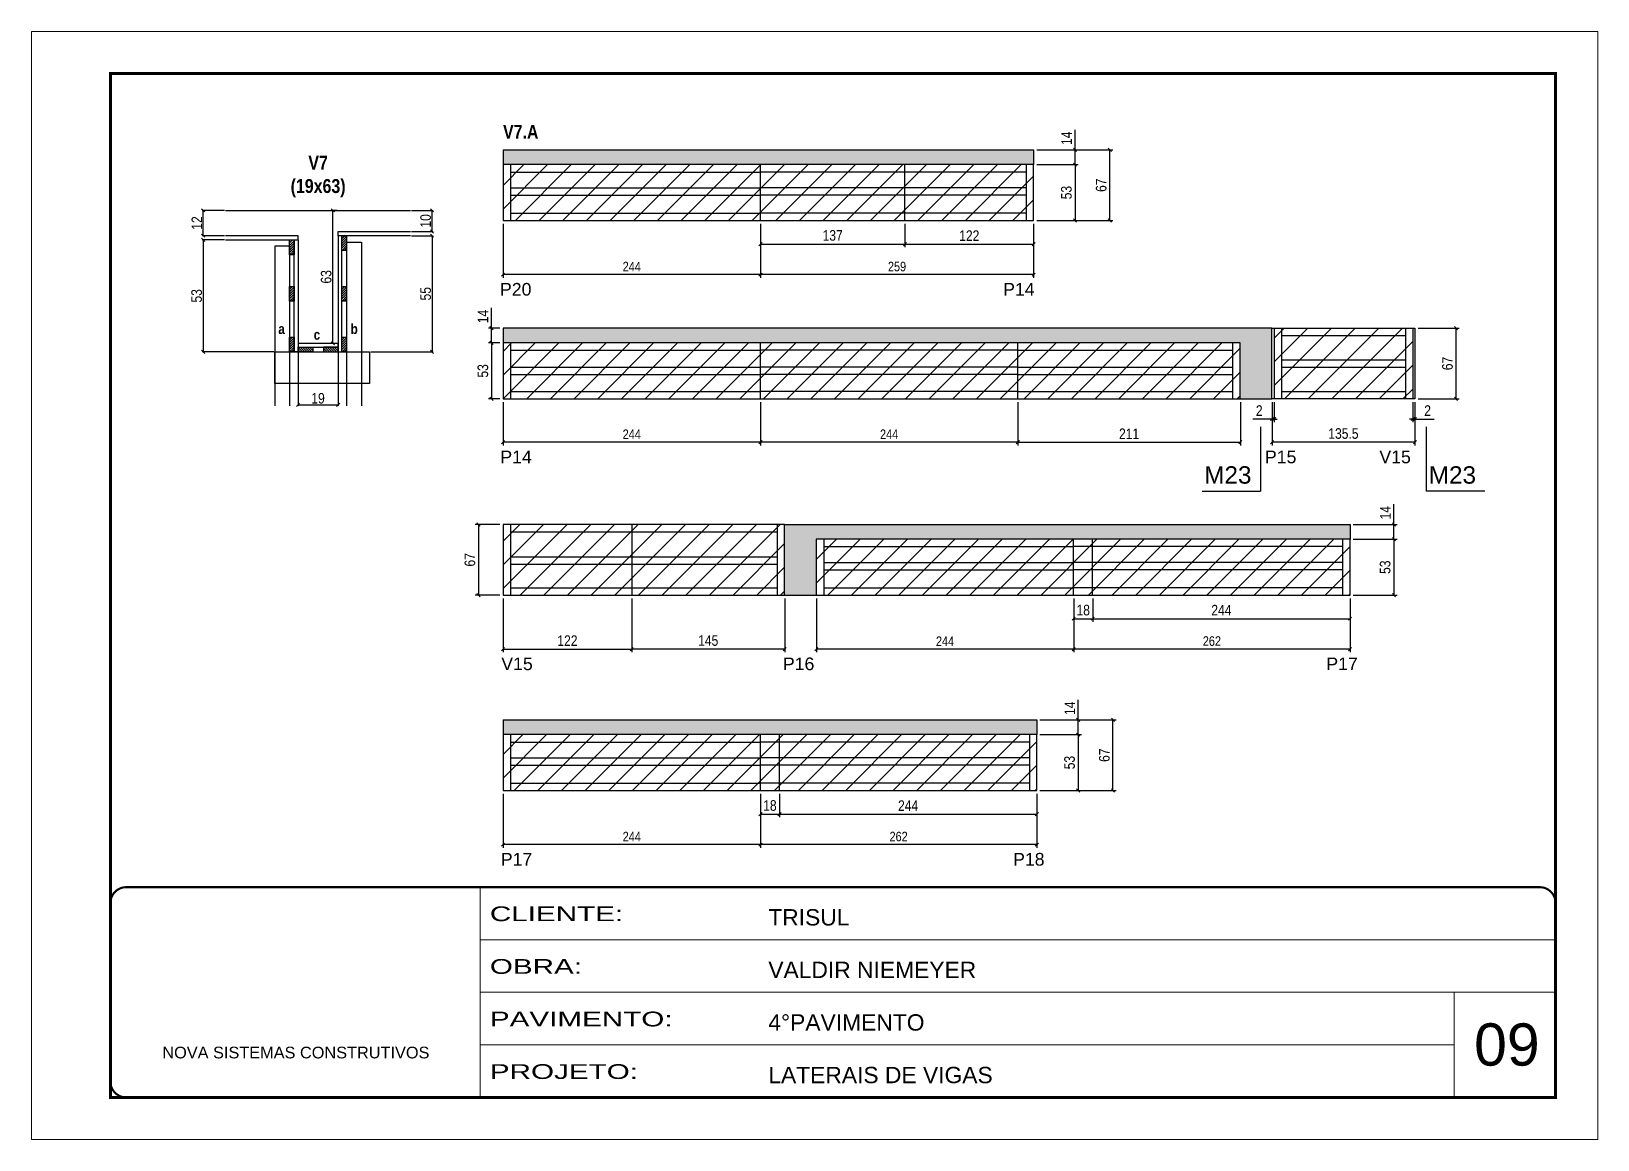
# Model space of a CAD drawing. Extents: x 3330 to 22105, y 1197 to 30204.
# Drawn here: x 12846 to 14331, y 26466 to 27516 of the extents above; entities that cross this region are included whole.
import ezdxf

# ---------------------------------------------------------------- set-up
doc = ezdxf.new("R2010")
doc.units = 0
doc.linetypes.add('CONTINUO', pattern=[0])
doc.linetypes.add('DASHED', pattern=[0.75, 0.5, -0.25])
for name, color, linetype in [('5', 5, 'Continuous'), ('COTA', 241, 'Continuous'), ('detalhes', 4, 'Continuous'), ('NOMENCLATURA', 7, 'Continuous'), ('Painéis', 200, 'Continuous'), ('SARR_2.2x7', 40, 'Continuous')]:
    doc.layers.add(name, color=color, linetype=linetype)
for name, color, linetype, lineweight in [('CARIMBO', 255, 'Continuous', 9), ('CONCRETO', 251, 'Continuous', 25), ('Folhas', 255, 'Continuous', 9), ('Hachura', 251, 'Continuous', 9), ('SARRAFO DE PRESSAO', 251, 'DASHED', 9)]:
    doc.layers.add(name, color=color, linetype=linetype, lineweight=lineweight)
doc.styles.add('ARIAL', font='arial.ttf')
doc.styles.add('COTA TECNICA', font='techl___.ttf', dxfattribs={"height": 10})
doc.styles.add('COTA TECNICA 2X', font='techl___.ttf', dxfattribs={"height": 10})
doc.styles.add('COTA TECNICA-50', font='techl___.ttf', dxfattribs={"height": 9})
doc.styles.get("Standard").update_dxf_attribs({"font": 'arial.ttf'})
doc.styles.add('TECNICA', font='techb___.ttf', dxfattribs={"height": 10})
doc.styles.add('Tecnologia', font='')
doc.styles.get('Tecnologia').set_extended_font_data('Forgotten Futurist')
doc.dimstyles.new('COTA PAINEL-50', dxfattribs={"dimtxt": 9, "dimasz": 3, "dimexe": 3, "dimexo": 3, "dimgap": 3, "dimtad": 1, "dimdec": 1, "dimzin": 12, "dimdsep": 46, "dimtxsty": 'COTA TECNICA-50', "dimblk1": 'OBLIQUE', "dimblk2": 'OBLIQUE', "dimsah": 1, "dimcen": 0.9, "dimclrd": 4, "dimclre": 4, "dimclrt": 240, "dimadec": 1, "dimazin": 3, "dimtfac": 1, "dimtdec": 1, "dimtmove": 0, "dimatfit": 3, "dimfxl": 1, "dimtolj": 1, "dimtzin": 12, "dimarcsym": 0})
doc.dimstyles.new('PAINEL', dxfattribs={"dimtxt": 10, "dimasz": 3, "dimexe": 3, "dimexo": 3, "dimgap": 3, "dimtad": 1, "dimdec": 1, "dimzin": 12, "dimdsep": 46, "dimtxsty": 'COTA TECNICA', "dimblk1": 'OBLIQUE', "dimblk2": 'OBLIQUE', "dimsah": 1, "dimcen": 0.9, "dimclrd": 4, "dimclre": 4, "dimclrt": 240, "dimadec": 1, "dimazin": 3, "dimtfac": 1, "dimtdec": 1, "dimtmove": 0, "dimatfit": 3, "dimfxl": 1, "dimtolj": 1, "dimtzin": 12, "dimarcsym": 0})
doc.dimstyles.new('SECAO', dxfattribs={"dimscale": 0.333333, "dimtxt": 5, "dimasz": 9, "dimexe": 3, "dimexo": 3, "dimgap": 3, "dimtad": 1, "dimdec": 1, "dimlfac": 0.5, "dimzin": 12, "dimdsep": 46, "dimtxsty": 'COTA TECNICA 2X', "dimblk1": 'OBLIQUE', "dimblk2": 'OBLIQUE', "dimsah": 1, "dimcen": 0.9, "dimclrd": 4, "dimclre": 4, "dimclrt": 240, "dimadec": 1, "dimazin": 3, "dimtfac": 1, "dimtdec": 1, "dimtmove": 0, "dimatfit": 3, "dimfxl": 1, "dimtolj": 1, "dimtzin": 12, "dimarcsym": 0})

msp = doc.modelspace()

# ---------------------------------------------------------------- texts
at = {"layer": '5', "linetype": 'Continuous'}
for s, rotation, p in [('P20', 359.99996, (13290.38, 27265.6)), ('P14', 359.99996, (13767.39, 27265.6)), ('P14', 359.99996, (13290.72, 27106.79)), ('P15', 359.99996, (14015.61, 27106.79)), ('V15', 359.99996, (14124.11, 27106.79)), ('V15', 0.00004, (13291.63, 26910.76)), ('P16', 0.00004, (13558.6, 26910.76)), ('P17', 0.00004, (14073.83, 26910.76)), ('P17', 0.00004, (13291.13, 26725.6)), ('P18', 0.00004, (13776.83, 26725.6))]:
    msp.add_text(s, height=12, rotation=rotation, dxfattribs=at).set_placement(p)
at = {"layer": 'CARIMBO', "style": 'ARIAL'}
msp.add_text('09', height=40, dxfattribs=at).set_placement((14213.92, 26536.12))
at = {"layer": 'detalhes', "style": 'TECNICA'}
for s, p in [('a', (13080.22, 27229.25)), ('b', (13148.83, 27229.24)), ('c', (13113.76, 27223.82))]:
    msp.add_text(s, height=9.6, dxfattribs=at).set_placement(p)
at = {"layer": 'NOMENCLATURA', "style": 'TECNICA'}
msp.add_text('V7.A', height=13.2, dxfattribs=at).set_placement((13293.26, 27414.19))
at = {"layer": 'NOMENCLATURA', "linetype": 'Continuous'}
for p in [(13958.02, 27087.47), (14170.92, 27087.47)]:
    msp.add_text('M23', height=16.5, dxfattribs=at).set_placement(p)
at = {"layer": 'NOMENCLATURA', "insert": (13117.94, 27398.05), "char_height": 13.2, "attachment_point": 2, "style": 'TECNICA'}
msp.add_mtext_dynamic_manual_height_columns('V7\\P(19x63)', width=300.2766, gutter_width=1, heights=[0], dxfattribs=at)

# ---------------------------------------------------------------- blocks, each defined once
blk = doc.blocks.new('9999999999')
at = {"color": 30, "linetype": 'CONTINUO'}
for p, q in [((98564.6, 34230.2), (98564.6, 34429.4)), ((98564.6, 34379.6), (99584, 34379.6)), ((98564.6, 34329.8), (99488, 34329.8)), ((99584, 34329.8), (99488, 34329.8)), ((99488, 34329.8), (99488, 34230.2)), ((98564.6, 34280), (99488, 34280))]:
    blk.add_line(p, q, dxfattribs=at)
at = {"color": 30, "linetype": 'CONTINUO', "const_width": 2}
blk.add_lwpolyline([(99584, 34230.2), (99584, 34414.4, 0.414214), (99569, 34429.4), (98229, 34429.4, 0.414214), (98214, 34414.4), (98214, 34245.2, 0.414214), (98229, 34230.2), (99584, 34230.2)], format="xyb", dxfattribs=at)
at = {"layer": 'Folhas'}
blk.add_lwpolyline([(98139, 34190.2), (99624, 34190.2), (99624, 35240.2), (98139, 35240.2)], close=True, dxfattribs=at)
at = {"layer": 'Folhas', "color": 30, "const_width": 3}
blk.add_lwpolyline([(98214, 34230.2), (99584, 34230.2), (99584, 35200.2), (98214, 35200.2)], close=True, dxfattribs=at)
at = {"color": 7, "linetype": 'Continuous', "ltscale": 5, "style": 'ARIAL'}
for s, height, p in [('TRISUL', 15.48, (98837.7, 34393.1)), ('VALDIR NIEMEYER', 15.483, (98837.7, 34343.3)), ('4°PAVIMENTO', 15.483, (98837.7, 34293.5)), ('NOVA SISTEMAS CONSTRUTIVOS', 11.059, (98263.2, 34267.2)), ('LATERAIS DE VIGAS', 15.483, (98837.7, 34243.7))]:
    blk.add_text(s, height=height, dxfattribs=at).set_placement(p)
at = {"layer": 'Folhas', "color": 7, "style": 'Tecnologia', "width": 1.5}
for s, p in [('CLIENTE:', (98573.7, 34397.2)), ('OBRA:', (98573.7, 34347.3)), ('PAVIMENTO:', (98573.7, 34297.5)), ('PROJETO:', (98573.7, 34247.7))]:
    blk.add_text(s, height=14, dxfattribs=at).set_placement(p)
blk = doc.blocks.new('_Oblique')
at = {"color": 0, "linetype": 'ByBlock', "lineweight": -2}
blk.add_line((-0.5, -0.5), (0.5, 0.5), dxfattribs=at)
blk = doc.blocks.new('*D1202')
at = {"layer": 'COTA', "color": 4, "lineweight": -2, "transparency": 16777216}
for p, q in [((13206.6, 27322.4), (13227, 27322.4)), ((13226, 27322.4), (13226, 27212.4)), ((13167.8, 27212.4), (13227, 27212.4))]:
    blk.add_line(p, q, dxfattribs=at)
at = {"layer": 'Defpoints', "color": 0, "transparency": 16777216}
for p in [(13205.6, 27322.4), (13166.8, 27212.4, 0), (13226, 27212.4)]:
    blk.add_point(p, dxfattribs=at)
at = {"layer": 'COTA', "color": 4, "lineweight": -2, "transparency": 16777216, "xscale": 3, "yscale": 3, "zscale": 3}
for p, rotation in [((13226, 27322.4), 90), ((13226, 27212.4), 270)]:
    blk.add_blockref('_Oblique', p, dxfattribs=dict(at, rotation=rotation))
at = {"layer": 'COTA', "color": 240, "transparency": 16777216, "insert": (13219.9, 27267.4), "char_height": 10, "attachment_point": 5, "rotation": 90, "style": 'COTA TECNICA 2X'}
blk.add_mtext('\\A1;55', dxfattribs=at)
blk = doc.blocks.new('*D1203')
at = {"layer": 'COTA', "color": 4, "lineweight": -2, "transparency": 16777216}
for p, q in [((13206.6, 27346.4), (13227, 27346.4)), ((13226, 27326.4), (13226, 27346.4)), ((13206.6, 27326.4), (13227, 27326.4))]:
    blk.add_line(p, q, dxfattribs=at)
at = {"layer": 'Defpoints', "color": 0, "transparency": 16777216}
for p in [(13205.6, 27346.4), (13226, 27346.4), (13205.6, 27326.4)]:
    blk.add_point(p, dxfattribs=at)
at = {"layer": 'COTA', "color": 4, "lineweight": -2, "transparency": 16777216, "xscale": 3, "yscale": 3, "zscale": 3}
for p, rotation in [((13226, 27346.4), 90), ((13226, 27326.4), 270)]:
    blk.add_blockref('_Oblique', p, dxfattribs=dict(at, rotation=rotation))
at = {"layer": 'COTA', "color": 240, "transparency": 16777216, "insert": (13219.9, 27336.4), "char_height": 10, "attachment_point": 5, "rotation": 90, "style": 'COTA TECNICA 2X'}
blk.add_mtext('\\A1;10', dxfattribs=at)
blk = doc.blocks.new('*D1204')
at = {"layer": 'COTA', "color": 4, "lineweight": -2, "transparency": 16777216}
for p, q in [((13029.2, 27318.4), (13008, 27318.4)), ((13009, 27318.4), (13009, 27212.4)), ((13075.9, 27212.4), (13008, 27212.4))]:
    blk.add_line(p, q, dxfattribs=at)
at = {"layer": 'Defpoints', "color": 0, "transparency": 16777216}
for p in [(13030.2, 27318.4), (13009, 27212.4), (13076.9, 27212.4, 0)]:
    blk.add_point(p, dxfattribs=at)
at = {"layer": 'COTA', "color": 4, "lineweight": -2, "transparency": 16777216, "xscale": 3, "yscale": 3, "zscale": 3}
for p, rotation in [((13009, 27318.4), 90), ((13009, 27212.4), 270)]:
    blk.add_blockref('_Oblique', p, dxfattribs=dict(at, rotation=rotation))
at = {"layer": 'COTA', "color": 240, "transparency": 16777216, "insert": (13002.8, 27265.4), "char_height": 10, "attachment_point": 5, "rotation": 90, "style": 'COTA TECNICA 2X'}
blk.add_mtext('\\A1;53', dxfattribs=at)
blk = doc.blocks.new('*D1205')
at = {"layer": 'COTA', "color": 4, "lineweight": -2, "transparency": 16777216}
for p, q in [((13135.9, 27346.4), (13130.9, 27346.4)), ((13131.9, 27220.4), (13131.9, 27346.4)), ((13135.9, 27220.4), (13130.9, 27220.4))]:
    blk.add_line(p, q, dxfattribs=at)
at = {"layer": 'Defpoints', "color": 0, "transparency": 16777216}
for p in [(13131.9, 27346.4), (13136.9, 27346.4), (13136.9, 27220.4)]:
    blk.add_point(p, dxfattribs=at)
at = {"layer": 'COTA', "color": 4, "lineweight": -2, "transparency": 16777216, "xscale": 3, "yscale": 3, "zscale": 3}
for p, rotation in [((13131.9, 27346.4), 90), ((13131.9, 27220.4), 270)]:
    blk.add_blockref('_Oblique', p, dxfattribs=dict(at, rotation=rotation))
at = {"layer": 'COTA', "color": 240, "transparency": 16777216, "insert": (13125.6, 27283.4), "char_height": 10, "attachment_point": 5, "rotation": 90, "style": 'COTA TECNICA 2X'}
blk.add_mtext('\\A1;63', dxfattribs=at)
blk = doc.blocks.new('*D1206')
at = {"layer": 'COTA', "color": 4, "lineweight": -2, "transparency": 16777216}
for p, q in [((13029.2, 27346.4), (13008, 27346.4)), ((13009, 27322.4), (13009, 27346.4)), ((13029.2, 27322.4), (13008, 27322.4))]:
    blk.add_line(p, q, dxfattribs=at)
at = {"layer": 'Defpoints', "color": 0, "transparency": 16777216}
for p in [(13009, 27346.4), (13030.2, 27346.4), (13030.2, 27322.4)]:
    blk.add_point(p, dxfattribs=at)
at = {"layer": 'COTA', "color": 4, "lineweight": -2, "transparency": 16777216, "xscale": 3, "yscale": 3, "zscale": 3}
for p, rotation in [((13009, 27346.4), 90), ((13009, 27322.4), 270)]:
    blk.add_blockref('_Oblique', p, dxfattribs=dict(at, rotation=rotation))
at = {"layer": 'COTA', "color": 240, "transparency": 16777216, "insert": (13003, 27334.4), "char_height": 10, "attachment_point": 5, "rotation": 90, "style": 'COTA TECNICA 2X'}
blk.add_mtext('\\A1;12', dxfattribs=at)
blk = doc.blocks.new('*D1207')
at = {"layer": 'COTA', "color": 4, "lineweight": -2, "transparency": 16777216}
for p, q in [((13098.9, 27211.4), (13098.9, 27161.2)), ((13136.9, 27211.4), (13136.9, 27161.2)), ((13098.9, 27162.2), (13136.9, 27162.2))]:
    blk.add_line(p, q, dxfattribs=at)
at = {"layer": 'Defpoints', "color": 0, "transparency": 16777216}
for p in [(13098.9, 27212.4), (13136.9, 27212.4), (13136.9, 27162.2)]:
    blk.add_point(p, dxfattribs=at)
at = {"layer": 'COTA', "color": 4, "lineweight": -2, "transparency": 16777216, "xscale": 3, "yscale": 3, "zscale": 3, "rotation": 180}
blk.add_blockref('_Oblique', (13098.9, 27162.2), dxfattribs=at)
at = {"layer": 'COTA', "color": 4, "lineweight": -2, "transparency": 16777216, "xscale": 3, "yscale": 3, "zscale": 3}
blk.add_blockref('_Oblique', (13136.9, 27162.2), dxfattribs=at)
at = {"layer": 'COTA', "color": 240, "transparency": 16777216, "insert": (13117.9, 27168.3), "char_height": 10, "attachment_point": 5, "style": 'COTA TECNICA 2X'}
blk.add_mtext('\\A1;19', dxfattribs=at)
blk = doc.blocks.new('*D1208')
at = {"layer": 'COTA', "color": 4, "linetype": 'ByBlock', "lineweight": -2, "transparency": 16777216}
for p, q in [((13537.3, 27333.7), (13537.3, 27282.5)), ((13796.3, 27333.7), (13796.3, 27282.5)), ((13796.3, 27285.5), (13537.3, 27285.5))]:
    blk.add_line(p, q, dxfattribs=at)
at = {"layer": 'Defpoints', "color": 0, "linetype": 'ByBlock', "transparency": 16777216}
for p in [(13537.3, 27336.7), (13796.3, 27336.7), (13537.3, 27285.5)]:
    blk.add_point(p, dxfattribs=at)
at = {"layer": 'COTA', "color": 4, "linetype": 'ByBlock', "lineweight": -2, "transparency": 16777216, "xscale": 3, "yscale": 3, "zscale": 3, "rotation": 180}
blk.add_blockref('_Oblique', (13537.3, 27285.5), dxfattribs=at)
at = {"layer": 'COTA', "color": 4, "linetype": 'ByBlock', "lineweight": -2, "transparency": 16777216, "xscale": 3, "yscale": 3, "zscale": 3}
blk.add_blockref('_Oblique', (13796.3, 27285.5), dxfattribs=at)
at = {"layer": 'COTA', "color": 240, "linetype": 'ByBlock', "transparency": 16777216, "insert": (13666.8, 27293.1), "char_height": 9, "attachment_point": 5, "style": 'COTA TECNICA-50'}
blk.add_mtext('\\A1;259', dxfattribs=at)
blk = doc.blocks.new('*D1209')
at = {"layer": 'COTA', "color": 4, "linetype": 'ByBlock', "lineweight": -2, "transparency": 16777216}
for p, q in [((13293.3, 27333.7), (13293.3, 27282.5)), ((13537.3, 27333.7), (13537.3, 27282.5)), ((13537.3, 27285.5), (13293.3, 27285.5))]:
    blk.add_line(p, q, dxfattribs=at)
at = {"layer": 'Defpoints', "color": 0, "linetype": 'ByBlock', "transparency": 16777216}
for p in [(13293.3, 27336.7), (13537.3, 27336.7), (13293.3, 27285.5)]:
    blk.add_point(p, dxfattribs=at)
at = {"layer": 'COTA', "color": 4, "linetype": 'ByBlock', "lineweight": -2, "transparency": 16777216, "xscale": 3, "yscale": 3, "zscale": 3, "rotation": 180}
blk.add_blockref('_Oblique', (13293.3, 27285.5), dxfattribs=at)
at = {"layer": 'COTA', "color": 4, "linetype": 'ByBlock', "lineweight": -2, "transparency": 16777216, "xscale": 3, "yscale": 3, "zscale": 3}
blk.add_blockref('_Oblique', (13537.3, 27285.5), dxfattribs=at)
at = {"layer": 'COTA', "color": 240, "linetype": 'ByBlock', "transparency": 16777216, "insert": (13415.3, 27293.1), "char_height": 9, "attachment_point": 5, "style": 'COTA TECNICA-50'}
blk.add_mtext('\\A1;244', dxfattribs=at)
blk = doc.blocks.new('*D1210')
at = {"layer": 'COTA', "color": 4, "linetype": 'ByBlock', "lineweight": -2, "transparency": 16777216}
for p, q in [((13537.3, 27333.7), (13537.3, 27311.4)), ((13674.3, 27333.7), (13674.3, 27311.4)), ((13537.3, 27314.4), (13674.3, 27314.4))]:
    blk.add_line(p, q, dxfattribs=at)
at = {"layer": 'Defpoints', "color": 0, "linetype": 'ByBlock', "transparency": 16777216}
for p in [(13537.3, 27336.7), (13674.3, 27336.7), (13674.3, 27314.4)]:
    blk.add_point(p, dxfattribs=at)
at = {"layer": 'COTA', "color": 4, "linetype": 'ByBlock', "lineweight": -2, "transparency": 16777216, "xscale": 3, "yscale": 3, "zscale": 3, "rotation": 180}
blk.add_blockref('_Oblique', (13537.3, 27314.4), dxfattribs=at)
at = {"layer": 'COTA', "color": 4, "linetype": 'ByBlock', "lineweight": -2, "transparency": 16777216, "xscale": 3, "yscale": 3, "zscale": 3}
blk.add_blockref('_Oblique', (13674.3, 27314.4), dxfattribs=at)
at = {"layer": 'COTA', "color": 240, "linetype": 'ByBlock', "transparency": 16777216, "insert": (13605.8, 27322.6), "char_height": 10, "attachment_point": 5, "style": 'COTA TECNICA'}
blk.add_mtext('\\A1;137', dxfattribs=at)
blk = doc.blocks.new('*D1211')
at = {"layer": 'COTA', "color": 4, "linetype": 'ByBlock', "lineweight": -2, "transparency": 16777216}
for p, q in [((13674.3, 27333.7), (13674.3, 27311.4)), ((13796.3, 27333.7), (13796.3, 27311.4)), ((13674.3, 27314.4), (13796.3, 27314.4))]:
    blk.add_line(p, q, dxfattribs=at)
at = {"layer": 'Defpoints', "color": 0, "linetype": 'ByBlock', "transparency": 16777216}
for p in [(13674.3, 27336.7), (13796.3, 27336.7), (13796.3, 27314.4)]:
    blk.add_point(p, dxfattribs=at)
at = {"layer": 'COTA', "color": 4, "linetype": 'ByBlock', "lineweight": -2, "transparency": 16777216, "xscale": 3, "yscale": 3, "zscale": 3, "rotation": 180}
blk.add_blockref('_Oblique', (13674.3, 27314.4), dxfattribs=at)
at = {"layer": 'COTA', "color": 4, "linetype": 'ByBlock', "lineweight": -2, "transparency": 16777216, "xscale": 3, "yscale": 3, "zscale": 3}
blk.add_blockref('_Oblique', (13796.3, 27314.4), dxfattribs=at)
at = {"layer": 'COTA', "color": 240, "linetype": 'ByBlock', "transparency": 16777216, "insert": (13735.3, 27322.4), "char_height": 10, "attachment_point": 5, "style": 'COTA TECNICA'}
blk.add_mtext('\\A1;122', dxfattribs=at)
blk = doc.blocks.new('*D1212')
at = {"layer": 'COTA', "color": 4, "linetype": 'ByBlock', "lineweight": -2, "transparency": 16777216}
for p, q in [((13799.3, 27389.7), (13838.6, 27389.7)), ((13835.6, 27389.7), (13835.6, 27336.7)), ((13799.3, 27336.7), (13838.6, 27336.7))]:
    blk.add_line(p, q, dxfattribs=at)
at = {"layer": 'Defpoints', "color": 0, "linetype": 'ByBlock', "transparency": 16777216}
for p in [(13796.3, 27389.7), (13796.3, 27336.7), (13835.6, 27336.7)]:
    blk.add_point(p, dxfattribs=at)
at = {"layer": 'COTA', "color": 4, "linetype": 'ByBlock', "lineweight": -2, "transparency": 16777216, "xscale": 3, "yscale": 3, "zscale": 3}
for p, rotation in [((13835.6, 27389.7), 90), ((13835.6, 27336.7), 270)]:
    blk.add_blockref('_Oblique', p, dxfattribs=dict(at, rotation=rotation))
at = {"layer": 'COTA', "color": 240, "linetype": 'ByBlock', "transparency": 16777216, "insert": (13827.4, 27363.2), "char_height": 10, "attachment_point": 5, "rotation": 90, "style": 'COTA TECNICA'}
blk.add_mtext('\\A1;53', dxfattribs=at)
blk = doc.blocks.new('*D1213')
at = {"layer": 'COTA', "color": 4, "linetype": 'ByBlock', "lineweight": -2, "transparency": 16777216}
for p, q in [((13835.6, 27403.7), (13835.6, 27422.8)), ((13799.3, 27403.7), (13838.6, 27403.7)), ((13835.6, 27389.7), (13835.6, 27403.7)), ((13799.3, 27389.7), (13838.6, 27389.7))]:
    blk.add_line(p, q, dxfattribs=at)
at = {"layer": 'Defpoints', "color": 0, "linetype": 'ByBlock', "transparency": 16777216}
for p in [(13796.3, 27403.7), (13835.6, 27403.7), (13796.3, 27389.7)]:
    blk.add_point(p, dxfattribs=at)
at = {"layer": 'COTA', "color": 4, "linetype": 'ByBlock', "lineweight": -2, "transparency": 16777216, "xscale": 3, "yscale": 3, "zscale": 3}
for p, rotation in [((13835.6, 27403.7), 90), ((13835.6, 27389.7), 270)]:
    blk.add_blockref('_Oblique', p, dxfattribs=dict(at, rotation=rotation))
at = {"layer": 'COTA', "color": 240, "linetype": 'ByBlock', "transparency": 16777216, "insert": (13827.6, 27414.7), "char_height": 10, "attachment_point": 5, "rotation": 90, "style": 'COTA TECNICA'}
blk.add_mtext('\\A1;14', dxfattribs=at)
blk = doc.blocks.new('*D1214')
at = {"layer": 'COTA', "color": 4, "linetype": 'ByBlock', "lineweight": -2, "transparency": 16777216}
for p, q in [((13799.3, 27403.7), (13871.5, 27403.7)), ((13868.5, 27336.7), (13868.5, 27403.7)), ((13799.3, 27336.7), (13871.5, 27336.7))]:
    blk.add_line(p, q, dxfattribs=at)
at = {"layer": 'Defpoints', "color": 0, "linetype": 'ByBlock', "transparency": 16777216}
for p in [(13796.3, 27403.7), (13868.5, 27403.7), (13796.3, 27336.7)]:
    blk.add_point(p, dxfattribs=at)
at = {"layer": 'COTA', "color": 4, "linetype": 'ByBlock', "lineweight": -2, "transparency": 16777216, "xscale": 3, "yscale": 3, "zscale": 3}
for p, rotation in [((13868.5, 27403.7), 90), ((13868.5, 27336.7), 270)]:
    blk.add_blockref('_Oblique', p, dxfattribs=dict(at, rotation=rotation))
at = {"layer": 'COTA', "color": 240, "linetype": 'ByBlock', "transparency": 16777216, "insert": (13860.4, 27370.2), "char_height": 10, "attachment_point": 5, "rotation": 90, "style": 'COTA TECNICA'}
blk.add_mtext('\\A1;67', dxfattribs=at)
blk = doc.blocks.new('*D1215')
at = {"layer": 'COTA', "color": 4, "linetype": 'ByBlock', "lineweight": -2, "transparency": 16777216}
for p, q in [((13537.3, 27164.8), (13537.3, 27123.7)), ((13781.3, 27164.8), (13781.3, 27123.7)), ((13781.3, 27126.7), (13537.3, 27126.7))]:
    blk.add_line(p, q, dxfattribs=at)
at = {"layer": 'Defpoints', "color": 0, "linetype": 'ByBlock', "transparency": 16777216}
for p in [(13537.3, 27167.8), (13781.3, 27167.8), (13537.3, 27126.7)]:
    blk.add_point(p, dxfattribs=at)
at = {"layer": 'COTA', "color": 4, "linetype": 'ByBlock', "lineweight": -2, "transparency": 16777216, "xscale": 3, "yscale": 3, "zscale": 3, "rotation": 180}
blk.add_blockref('_Oblique', (13537.3, 27126.7), dxfattribs=at)
at = {"layer": 'COTA', "color": 4, "linetype": 'ByBlock', "lineweight": -2, "transparency": 16777216, "xscale": 3, "yscale": 3, "zscale": 3}
blk.add_blockref('_Oblique', (13781.3, 27126.7), dxfattribs=at)
at = {"layer": 'COTA', "color": 240, "linetype": 'ByBlock', "transparency": 16777216, "insert": (13659.3, 27134.3), "char_height": 9, "attachment_point": 5, "style": 'COTA TECNICA-50'}
blk.add_mtext('\\A1;244', dxfattribs=at)
blk = doc.blocks.new('*D1216')
at = {"layer": 'COTA', "color": 4, "linetype": 'ByBlock', "lineweight": -2, "transparency": 16777216}
for p, q in [((13293.3, 27164.8), (13293.3, 27123.7)), ((13537.3, 27164.8), (13537.3, 27123.7)), ((13537.3, 27126.7), (13293.3, 27126.7))]:
    blk.add_line(p, q, dxfattribs=at)
at = {"layer": 'Defpoints', "color": 0, "linetype": 'ByBlock', "transparency": 16777216}
for p in [(13293.3, 27167.8), (13537.3, 27167.8), (13293.3, 27126.7)]:
    blk.add_point(p, dxfattribs=at)
at = {"layer": 'COTA', "color": 4, "linetype": 'ByBlock', "lineweight": -2, "transparency": 16777216, "xscale": 3, "yscale": 3, "zscale": 3, "rotation": 180}
blk.add_blockref('_Oblique', (13293.3, 27126.7), dxfattribs=at)
at = {"layer": 'COTA', "color": 4, "linetype": 'ByBlock', "lineweight": -2, "transparency": 16777216, "xscale": 3, "yscale": 3, "zscale": 3}
blk.add_blockref('_Oblique', (13537.3, 27126.7), dxfattribs=at)
at = {"layer": 'COTA', "color": 240, "linetype": 'ByBlock', "transparency": 16777216, "insert": (13415.3, 27134.3), "char_height": 9, "attachment_point": 5, "style": 'COTA TECNICA-50'}
blk.add_mtext('\\A1;244', dxfattribs=at)
blk = doc.blocks.new('*D1217')
at = {"layer": 'COTA', "color": 4, "linetype": 'ByBlock', "lineweight": -2, "transparency": 16777216}
for p, q in [((13781.3, 27164.8), (13781.3, 27123.7)), ((13992.3, 27164.8), (13992.3, 27123.7)), ((13781.3, 27126.7), (13992.3, 27126.7))]:
    blk.add_line(p, q, dxfattribs=at)
at = {"layer": 'Defpoints', "color": 0, "linetype": 'ByBlock', "transparency": 16777216}
for p in [(13781.3, 27167.8), (13992.3, 27167.8), (13992.3, 27126.7)]:
    blk.add_point(p, dxfattribs=at)
at = {"layer": 'COTA', "color": 4, "linetype": 'ByBlock', "lineweight": -2, "transparency": 16777216, "xscale": 3, "yscale": 3, "zscale": 3, "rotation": 180}
blk.add_blockref('_Oblique', (13781.3, 27126.7), dxfattribs=at)
at = {"layer": 'COTA', "color": 4, "linetype": 'ByBlock', "lineweight": -2, "transparency": 16777216, "xscale": 3, "yscale": 3, "zscale": 3}
blk.add_blockref('_Oblique', (13992.3, 27126.7), dxfattribs=at)
at = {"layer": 'COTA', "color": 240, "linetype": 'ByBlock', "transparency": 16777216, "insert": (13886.8, 27134.7), "char_height": 10, "attachment_point": 5, "style": 'COTA TECNICA'}
blk.add_mtext('\\A1;211', dxfattribs=at)
blk = doc.blocks.new('*D1172')
at = {"layer": 'COTA', "color": 4, "linetype": 'ByBlock', "lineweight": -2, "transparency": 16777216}
for p, q in [((13282.4, 27234.8), (13282.4, 27253.9)), ((13290.3, 27234.8), (13279.4, 27234.8)), ((13290.3, 27220.8), (13279.4, 27220.8)), ((13282.4, 27220.8), (13282.4, 27234.8))]:
    blk.add_line(p, q, dxfattribs=at)
at = {"layer": 'Defpoints', "color": 0, "linetype": 'ByBlock', "transparency": 16777216}
for p in [(13282.4, 27234.8), (13293.3, 27234.8), (13293.3, 27220.8)]:
    blk.add_point(p, dxfattribs=at)
at = {"layer": 'COTA', "color": 4, "linetype": 'ByBlock', "lineweight": -2, "transparency": 16777216, "xscale": 3, "yscale": 3, "zscale": 3}
for p, rotation in [((13282.4, 27234.8), 90), ((13282.4, 27220.8), 270)]:
    blk.add_blockref('_Oblique', p, dxfattribs=dict(at, rotation=rotation))
at = {"layer": 'COTA', "color": 240, "linetype": 'ByBlock', "transparency": 16777216, "insert": (13274.3, 27245.8), "char_height": 10, "attachment_point": 5, "rotation": 90, "style": 'COTA TECNICA'}
blk.add_mtext('\\A1;14', dxfattribs=at)
blk = doc.blocks.new('*D1173')
at = {"layer": 'COTA', "color": 4, "linetype": 'ByBlock', "lineweight": -2, "transparency": 16777216}
for p, q in [((13290.3, 27220.8), (13279.4, 27220.8)), ((13282.4, 27220.8), (13282.4, 27167.8)), ((13290.3, 27167.8), (13279.4, 27167.8))]:
    blk.add_line(p, q, dxfattribs=at)
at = {"layer": 'Defpoints', "color": 0, "linetype": 'ByBlock', "transparency": 16777216}
for p in [(13293.3, 27220.8), (13282.4, 27167.8), (13293.3, 27167.8)]:
    blk.add_point(p, dxfattribs=at)
at = {"layer": 'COTA', "color": 4, "linetype": 'ByBlock', "lineweight": -2, "transparency": 16777216, "xscale": 3, "yscale": 3, "zscale": 3}
for p, rotation in [((13282.4, 27220.8), 90), ((13282.4, 27167.8), 270)]:
    blk.add_blockref('_Oblique', p, dxfattribs=dict(at, rotation=rotation))
at = {"layer": 'COTA', "color": 240, "linetype": 'ByBlock', "transparency": 16777216, "insert": (13274.2, 27194.3), "char_height": 10, "attachment_point": 5, "rotation": 90, "style": 'COTA TECNICA'}
blk.add_mtext('\\A1;53', dxfattribs=at)
blk = doc.blocks.new('*D1174')
at = {"layer": 'COTA', "color": 4, "linetype": 'ByBlock', "lineweight": -2, "transparency": 16777216}
for p, q in [((14022.3, 27164.8), (14022.3, 27123.7)), ((14157.8, 27164.8), (14157.8, 27123.7)), ((14157.8, 27126.7), (14022.3, 27126.7))]:
    blk.add_line(p, q, dxfattribs=at)
at = {"layer": 'Defpoints', "color": 0, "linetype": 'ByBlock', "transparency": 16777216}
for p in [(14022.3, 27167.8), (14157.8, 27167.8), (14022.3, 27126.7)]:
    blk.add_point(p, dxfattribs=at)
at = {"layer": 'COTA', "color": 4, "linetype": 'ByBlock', "lineweight": -2, "transparency": 16777216, "xscale": 3, "yscale": 3, "zscale": 3, "rotation": 180}
blk.add_blockref('_Oblique', (14022.3, 27126.7), dxfattribs=at)
at = {"layer": 'COTA', "color": 4, "linetype": 'ByBlock', "lineweight": -2, "transparency": 16777216, "xscale": 3, "yscale": 3, "zscale": 3}
blk.add_blockref('_Oblique', (14157.8, 27126.7), dxfattribs=at)
at = {"layer": 'COTA', "color": 240, "linetype": 'ByBlock', "transparency": 16777216, "insert": (14090, 27134.9), "char_height": 10, "attachment_point": 5, "style": 'COTA TECNICA'}
blk.add_mtext('\\A1;135.5', dxfattribs=at)
blk = doc.blocks.new('*D1175')
at = {"layer": 'COTA', "color": 4, "linetype": 'ByBlock', "lineweight": -2, "transparency": 16777216}
for p, q in [((14160.8, 27234.8), (14199.8, 27234.8)), ((14196.8, 27167.8), (14196.8, 27234.8)), ((14160.8, 27167.8), (14199.8, 27167.8))]:
    blk.add_line(p, q, dxfattribs=at)
at = {"layer": 'Defpoints', "color": 0, "linetype": 'ByBlock', "transparency": 16777216}
for p in [(14157.8, 27234.8), (14196.8, 27234.8), (14157.8, 27167.8)]:
    blk.add_point(p, dxfattribs=at)
at = {"layer": 'COTA', "color": 4, "linetype": 'ByBlock', "lineweight": -2, "transparency": 16777216, "xscale": 3, "yscale": 3, "zscale": 3}
for p, rotation in [((14196.8, 27234.8), 90), ((14196.8, 27167.8), 270)]:
    blk.add_blockref('_Oblique', p, dxfattribs=dict(at, rotation=rotation))
at = {"layer": 'COTA', "color": 240, "linetype": 'ByBlock', "transparency": 16777216, "insert": (14188.7, 27201.3), "char_height": 10, "attachment_point": 5, "rotation": 90, "style": 'COTA TECNICA'}
blk.add_mtext('\\A1;67', dxfattribs=at)
blk = doc.blocks.new('*D1176')
at = {"layer": 'COTA', "color": 4, "linetype": 'ByBlock', "lineweight": -2, "transparency": 16777216}
for p, q in [((14155.8, 27164.8), (14155.8, 27145.7)), ((14157.8, 27164.8), (14157.8, 27145.7)), ((14155.8, 27148.7), (14152.8, 27148.7)), ((14155.8, 27148.7), (14157.8, 27148.7)), ((14157.8, 27148.7), (14175.9, 27148.7))]:
    blk.add_line(p, q, dxfattribs=at)
at = {"layer": 'Defpoints', "color": 0, "linetype": 'ByBlock', "transparency": 16777216}
for p in [(14155.8, 27167.8), (14157.8, 27167.8), (14157.8, 27148.7)]:
    blk.add_point(p, dxfattribs=at)
at = {"layer": 'COTA', "color": 4, "linetype": 'ByBlock', "lineweight": -2, "transparency": 16777216, "xscale": 3, "yscale": 3, "zscale": 3}
blk.add_blockref('_Oblique', (14155.8, 27148.7), dxfattribs=at)
at = {"layer": 'COTA', "color": 4, "linetype": 'ByBlock', "lineweight": -2, "transparency": 16777216, "xscale": 3, "yscale": 3, "zscale": 3, "rotation": 180}
blk.add_blockref('_Oblique', (14157.8, 27148.7), dxfattribs=at)
at = {"layer": 'COTA', "color": 240, "linetype": 'ByBlock', "transparency": 16777216, "insert": (14169.8, 27156.7), "char_height": 10, "attachment_point": 5, "style": 'COTA TECNICA'}
blk.add_mtext('\\A1;2', dxfattribs=at)
blk = doc.blocks.new('*D1177')
at = {"layer": 'COTA', "color": 4, "linetype": 'ByBlock', "lineweight": -2, "transparency": 16777216}
for p, q in [((14022.3, 27164.8), (14022.3, 27145.7)), ((14024.3, 27164.8), (14024.3, 27145.7)), ((14022.3, 27148.7), (14004.1, 27148.7)), ((14024.3, 27148.7), (14022.3, 27148.7)), ((14024.3, 27148.7), (14027.3, 27148.7))]:
    blk.add_line(p, q, dxfattribs=at)
at = {"layer": 'Defpoints', "color": 0, "linetype": 'ByBlock', "transparency": 16777216}
for p in [(14022.3, 27167.8), (14024.3, 27167.8), (14022.3, 27148.7)]:
    blk.add_point(p, dxfattribs=at)
at = {"layer": 'COTA', "color": 4, "linetype": 'ByBlock', "lineweight": -2, "transparency": 16777216, "xscale": 3, "yscale": 3, "zscale": 3}
blk.add_blockref('_Oblique', (14022.3, 27148.7), dxfattribs=at)
at = {"layer": 'COTA', "color": 4, "linetype": 'ByBlock', "lineweight": -2, "transparency": 16777216, "xscale": 3, "yscale": 3, "zscale": 3, "rotation": 180}
blk.add_blockref('_Oblique', (14024.3, 27148.7), dxfattribs=at)
at = {"layer": 'COTA', "color": 240, "linetype": 'ByBlock', "transparency": 16777216, "insert": (14010.2, 27156.7), "char_height": 10, "attachment_point": 5, "style": 'COTA TECNICA'}
blk.add_mtext('\\A1;2', dxfattribs=at)
blk = doc.blocks.new('*D1178')
at = {"layer": 'COTA', "color": 4, "linetype": 'ByBlock', "lineweight": -2, "transparency": 16777216}
for p, q in [((13293.3, 26978.8), (13293.3, 26927.7)), ((13415.3, 26978.8), (13415.3, 26927.7)), ((13293.3, 26930.7), (13415.3, 26930.7))]:
    blk.add_line(p, q, dxfattribs=at)
at = {"layer": 'Defpoints', "color": 0, "linetype": 'ByBlock', "transparency": 16777216}
for p in [(13293.3, 26981.8), (13415.3, 26981.8), (13415.3, 26930.7)]:
    blk.add_point(p, dxfattribs=at)
at = {"layer": 'COTA', "color": 4, "linetype": 'ByBlock', "lineweight": -2, "transparency": 16777216, "xscale": 3, "yscale": 3, "zscale": 3, "rotation": 180}
blk.add_blockref('_Oblique', (13293.3, 26930.7), dxfattribs=at)
at = {"layer": 'COTA', "color": 4, "linetype": 'ByBlock', "lineweight": -2, "transparency": 16777216, "xscale": 3, "yscale": 3, "zscale": 3}
blk.add_blockref('_Oblique', (13415.3, 26930.7), dxfattribs=at)
at = {"layer": 'COTA', "color": 240, "linetype": 'ByBlock', "transparency": 16777216, "insert": (13354.3, 26938.7), "char_height": 10, "attachment_point": 5, "style": 'COTA TECNICA'}
blk.add_mtext('\\A1;122', dxfattribs=at)
blk = doc.blocks.new('*D1179')
at = {"layer": 'COTA', "color": 4, "linetype": 'ByBlock', "lineweight": -2, "transparency": 16777216}
for p, q in [((13415.3, 26978.8), (13415.3, 26927.7)), ((13560.3, 26978.8), (13560.3, 26927.7)), ((13560.3, 26930.7), (13415.3, 26930.7))]:
    blk.add_line(p, q, dxfattribs=at)
at = {"layer": 'Defpoints', "color": 0, "linetype": 'ByBlock', "transparency": 16777216}
for p in [(13415.3, 26981.8), (13560.3, 26981.8), (13415.3, 26930.7)]:
    blk.add_point(p, dxfattribs=at)
at = {"layer": 'COTA', "color": 4, "linetype": 'ByBlock', "lineweight": -2, "transparency": 16777216, "xscale": 3, "yscale": 3, "zscale": 3, "rotation": 180}
blk.add_blockref('_Oblique', (13415.3, 26930.7), dxfattribs=at)
at = {"layer": 'COTA', "color": 4, "linetype": 'ByBlock', "lineweight": -2, "transparency": 16777216, "xscale": 3, "yscale": 3, "zscale": 3}
blk.add_blockref('_Oblique', (13560.3, 26930.7), dxfattribs=at)
at = {"layer": 'COTA', "color": 240, "linetype": 'ByBlock', "transparency": 16777216, "insert": (13487.8, 26938.8), "char_height": 10, "attachment_point": 5, "style": 'COTA TECNICA'}
blk.add_mtext('\\A1;145', dxfattribs=at)
blk = doc.blocks.new('*D1180')
at = {"layer": 'COTA', "color": 4, "linetype": 'ByBlock', "lineweight": -2, "transparency": 16777216}
for p, q in [((13834.3, 26978.8), (13834.3, 26927.7)), ((14096.3, 26978.8), (14096.3, 26927.7)), ((14096.3, 26930.7), (13834.3, 26930.7))]:
    blk.add_line(p, q, dxfattribs=at)
at = {"layer": 'Defpoints', "color": 0, "linetype": 'ByBlock', "transparency": 16777216}
for p in [(13834.3, 26981.8), (14096.3, 26981.8), (13834.3, 26930.7)]:
    blk.add_point(p, dxfattribs=at)
at = {"layer": 'COTA', "color": 4, "linetype": 'ByBlock', "lineweight": -2, "transparency": 16777216, "xscale": 3, "yscale": 3, "zscale": 3, "rotation": 180}
blk.add_blockref('_Oblique', (13834.3, 26930.7), dxfattribs=at)
at = {"layer": 'COTA', "color": 4, "linetype": 'ByBlock', "lineweight": -2, "transparency": 16777216, "xscale": 3, "yscale": 3, "zscale": 3}
blk.add_blockref('_Oblique', (14096.3, 26930.7), dxfattribs=at)
at = {"layer": 'COTA', "color": 240, "linetype": 'ByBlock', "transparency": 16777216, "insert": (13965.3, 26938.3), "char_height": 9, "attachment_point": 5, "style": 'COTA TECNICA-50'}
blk.add_mtext('\\A1;262', dxfattribs=at)
blk = doc.blocks.new('*D1181')
at = {"layer": 'COTA', "color": 4, "linetype": 'ByBlock', "lineweight": -2, "transparency": 16777216}
for p, q in [((13590.3, 26978.8), (13590.3, 26927.7)), ((13834.3, 26978.8), (13834.3, 26927.7)), ((13834.3, 26930.7), (13590.3, 26930.7))]:
    blk.add_line(p, q, dxfattribs=at)
at = {"layer": 'Defpoints', "color": 0, "linetype": 'ByBlock', "transparency": 16777216}
for p in [(13590.3, 26981.8), (13834.3, 26981.8), (13590.3, 26930.7)]:
    blk.add_point(p, dxfattribs=at)
at = {"layer": 'COTA', "color": 4, "linetype": 'ByBlock', "lineweight": -2, "transparency": 16777216, "xscale": 3, "yscale": 3, "zscale": 3, "rotation": 180}
blk.add_blockref('_Oblique', (13590.3, 26930.7), dxfattribs=at)
at = {"layer": 'COTA', "color": 4, "linetype": 'ByBlock', "lineweight": -2, "transparency": 16777216, "xscale": 3, "yscale": 3, "zscale": 3}
blk.add_blockref('_Oblique', (13834.3, 26930.7), dxfattribs=at)
at = {"layer": 'COTA', "color": 240, "linetype": 'ByBlock', "transparency": 16777216, "insert": (13712.3, 26938.2), "char_height": 9, "attachment_point": 5, "style": 'COTA TECNICA-50'}
blk.add_mtext('\\A1;244', dxfattribs=at)
blk = doc.blocks.new('*D1182')
at = {"layer": 'COTA', "color": 4, "linetype": 'ByBlock', "lineweight": -2, "transparency": 16777216}
for p, q in [((13834.3, 26978.8), (13834.3, 26956.5)), ((13852.3, 26978.8), (13852.3, 26956.5)), ((13834.3, 26959.5), (13852.3, 26959.5))]:
    blk.add_line(p, q, dxfattribs=at)
at = {"layer": 'Defpoints', "color": 0, "linetype": 'ByBlock', "transparency": 16777216}
for p in [(13834.3, 26981.8), (13852.3, 26981.8), (13852.3, 26959.5)]:
    blk.add_point(p, dxfattribs=at)
at = {"layer": 'COTA', "color": 4, "linetype": 'ByBlock', "lineweight": -2, "transparency": 16777216, "xscale": 3, "yscale": 3, "zscale": 3, "rotation": 180}
blk.add_blockref('_Oblique', (13834.3, 26959.5), dxfattribs=at)
at = {"layer": 'COTA', "color": 4, "linetype": 'ByBlock', "lineweight": -2, "transparency": 16777216, "xscale": 3, "yscale": 3, "zscale": 3}
blk.add_blockref('_Oblique', (13852.3, 26959.5), dxfattribs=at)
at = {"layer": 'COTA', "color": 240, "linetype": 'ByBlock', "transparency": 16777216, "insert": (13843.3, 26967.6), "char_height": 10, "attachment_point": 5, "style": 'COTA TECNICA'}
blk.add_mtext('\\A1;18', dxfattribs=at)
blk = doc.blocks.new('*D1183')
at = {"layer": 'COTA', "color": 4, "linetype": 'ByBlock', "lineweight": -2, "transparency": 16777216}
for p, q in [((13852.3, 26978.8), (13852.3, 26956.5)), ((14096.3, 26978.8), (14096.3, 26956.5)), ((13852.3, 26959.5), (14096.3, 26959.5))]:
    blk.add_line(p, q, dxfattribs=at)
at = {"layer": 'Defpoints', "color": 0, "linetype": 'ByBlock', "transparency": 16777216}
for p in [(13852.3, 26981.8), (14096.3, 26981.8), (14096.3, 26959.5)]:
    blk.add_point(p, dxfattribs=at)
at = {"layer": 'COTA', "color": 4, "linetype": 'ByBlock', "lineweight": -2, "transparency": 16777216, "xscale": 3, "yscale": 3, "zscale": 3, "rotation": 180}
blk.add_blockref('_Oblique', (13852.3, 26959.5), dxfattribs=at)
at = {"layer": 'COTA', "color": 4, "linetype": 'ByBlock', "lineweight": -2, "transparency": 16777216, "xscale": 3, "yscale": 3, "zscale": 3}
blk.add_blockref('_Oblique', (14096.3, 26959.5), dxfattribs=at)
at = {"layer": 'COTA', "color": 240, "linetype": 'ByBlock', "transparency": 16777216, "insert": (13974.3, 26967.6), "char_height": 10, "attachment_point": 5, "style": 'COTA TECNICA'}
blk.add_mtext('\\A1;244', dxfattribs=at)
blk = doc.blocks.new('*D1184')
at = {"layer": 'COTA', "color": 4, "linetype": 'ByBlock', "lineweight": -2, "transparency": 16777216}
for p, q in [((13290.3, 27048.8), (13267, 27048.8)), ((13270, 27048.8), (13270, 26981.8)), ((13290.3, 26981.8), (13267, 26981.8))]:
    blk.add_line(p, q, dxfattribs=at)
at = {"layer": 'Defpoints', "color": 0, "linetype": 'ByBlock', "transparency": 16777216}
for p in [(13293.3, 27048.8), (13270, 26981.8), (13293.3, 26981.8)]:
    blk.add_point(p, dxfattribs=at)
at = {"layer": 'COTA', "color": 4, "linetype": 'ByBlock', "lineweight": -2, "transparency": 16777216, "xscale": 3, "yscale": 3, "zscale": 3}
for p, rotation in [((13270, 27048.8), 90), ((13270, 26981.8), 270)]:
    blk.add_blockref('_Oblique', p, dxfattribs=dict(at, rotation=rotation))
at = {"layer": 'COTA', "color": 240, "linetype": 'ByBlock', "transparency": 16777216, "insert": (13261.9, 27015.3), "char_height": 10, "attachment_point": 5, "rotation": 90, "style": 'COTA TECNICA'}
blk.add_mtext('\\A1;67', dxfattribs=at)
blk = doc.blocks.new('*D1185')
at = {"layer": 'COTA', "color": 4, "linetype": 'ByBlock', "lineweight": -2, "transparency": 16777216}
for p, q in [((14099.3, 27034.8), (14140.9, 27034.8)), ((14137.9, 27034.8), (14137.9, 26981.8)), ((14099.3, 26981.8), (14140.9, 26981.8))]:
    blk.add_line(p, q, dxfattribs=at)
at = {"layer": 'Defpoints', "color": 0, "linetype": 'ByBlock', "transparency": 16777216}
for p in [(14096.3, 27034.8), (14096.3, 26981.8), (14137.9, 26981.8)]:
    blk.add_point(p, dxfattribs=at)
at = {"layer": 'COTA', "color": 4, "linetype": 'ByBlock', "lineweight": -2, "transparency": 16777216, "xscale": 3, "yscale": 3, "zscale": 3}
for p, rotation in [((14137.9, 27034.8), 90), ((14137.9, 26981.8), 270)]:
    blk.add_blockref('_Oblique', p, dxfattribs=dict(at, rotation=rotation))
at = {"layer": 'COTA', "color": 240, "linetype": 'ByBlock', "transparency": 16777216, "insert": (14129.6, 27008.3), "char_height": 10, "attachment_point": 5, "rotation": 90, "style": 'COTA TECNICA'}
blk.add_mtext('\\A1;53', dxfattribs=at)
blk = doc.blocks.new('*D1186')
at = {"layer": 'COTA', "color": 4, "linetype": 'ByBlock', "lineweight": -2, "transparency": 16777216}
for p, q in [((14137.9, 27048.8), (14137.9, 27067.9)), ((14099.3, 27048.8), (14140.9, 27048.8)), ((14137.9, 27034.8), (14137.9, 27048.8)), ((14099.3, 27034.8), (14140.9, 27034.8))]:
    blk.add_line(p, q, dxfattribs=at)
at = {"layer": 'Defpoints', "color": 0, "linetype": 'ByBlock', "transparency": 16777216}
for p in [(14096.3, 27048.8), (14137.9, 27048.8), (14096.3, 27034.8)]:
    blk.add_point(p, dxfattribs=at)
at = {"layer": 'COTA', "color": 4, "linetype": 'ByBlock', "lineweight": -2, "transparency": 16777216, "xscale": 3, "yscale": 3, "zscale": 3}
for p, rotation in [((14137.9, 27048.8), 90), ((14137.9, 27034.8), 270)]:
    blk.add_blockref('_Oblique', p, dxfattribs=dict(at, rotation=rotation))
at = {"layer": 'COTA', "color": 240, "linetype": 'ByBlock', "transparency": 16777216, "insert": (14129.8, 27059.9), "char_height": 10, "attachment_point": 5, "rotation": 90, "style": 'COTA TECNICA'}
blk.add_mtext('\\A1;14', dxfattribs=at)
blk = doc.blocks.new('*D1187')
at = {"layer": 'COTA', "color": 4, "linetype": 'ByBlock', "lineweight": -2, "transparency": 16777216}
for p, q in [((13537.3, 26793.7), (13537.3, 26742.5)), ((13799.3, 26793.7), (13799.3, 26742.5)), ((13799.3, 26745.5), (13537.3, 26745.5))]:
    blk.add_line(p, q, dxfattribs=at)
at = {"layer": 'Defpoints', "color": 0, "linetype": 'ByBlock', "transparency": 16777216}
for p in [(13537.3, 26796.7), (13799.3, 26796.7), (13537.3, 26745.5)]:
    blk.add_point(p, dxfattribs=at)
at = {"layer": 'COTA', "color": 4, "linetype": 'ByBlock', "lineweight": -2, "transparency": 16777216, "xscale": 3, "yscale": 3, "zscale": 3, "rotation": 180}
blk.add_blockref('_Oblique', (13537.3, 26745.5), dxfattribs=at)
at = {"layer": 'COTA', "color": 4, "linetype": 'ByBlock', "lineweight": -2, "transparency": 16777216, "xscale": 3, "yscale": 3, "zscale": 3}
blk.add_blockref('_Oblique', (13799.3, 26745.5), dxfattribs=at)
at = {"layer": 'COTA', "color": 240, "linetype": 'ByBlock', "transparency": 16777216, "insert": (13668.3, 26753.1), "char_height": 9, "attachment_point": 5, "style": 'COTA TECNICA-50'}
blk.add_mtext('\\A1;262', dxfattribs=at)
blk = doc.blocks.new('*D1188')
at = {"layer": 'COTA', "color": 4, "linetype": 'ByBlock', "lineweight": -2, "transparency": 16777216}
for p, q in [((13293.3, 26793.7), (13293.3, 26742.5)), ((13537.3, 26793.7), (13537.3, 26742.5)), ((13537.3, 26745.5), (13293.3, 26745.5))]:
    blk.add_line(p, q, dxfattribs=at)
at = {"layer": 'Defpoints', "color": 0, "linetype": 'ByBlock', "transparency": 16777216}
for p in [(13293.3, 26796.7), (13537.3, 26796.7), (13293.3, 26745.5)]:
    blk.add_point(p, dxfattribs=at)
at = {"layer": 'COTA', "color": 4, "linetype": 'ByBlock', "lineweight": -2, "transparency": 16777216, "xscale": 3, "yscale": 3, "zscale": 3, "rotation": 180}
blk.add_blockref('_Oblique', (13293.3, 26745.5), dxfattribs=at)
at = {"layer": 'COTA', "color": 4, "linetype": 'ByBlock', "lineweight": -2, "transparency": 16777216, "xscale": 3, "yscale": 3, "zscale": 3}
blk.add_blockref('_Oblique', (13537.3, 26745.5), dxfattribs=at)
at = {"layer": 'COTA', "color": 240, "linetype": 'ByBlock', "transparency": 16777216, "insert": (13415.3, 26753.1), "char_height": 9, "attachment_point": 5, "style": 'COTA TECNICA-50'}
blk.add_mtext('\\A1;244', dxfattribs=at)
blk = doc.blocks.new('*D1189')
at = {"layer": 'COTA', "color": 4, "linetype": 'ByBlock', "lineweight": -2, "transparency": 16777216}
for p, q in [((13537.3, 26793.7), (13537.3, 26771.4)), ((13555.3, 26793.7), (13555.3, 26771.4)), ((13537.3, 26774.4), (13555.3, 26774.4))]:
    blk.add_line(p, q, dxfattribs=at)
at = {"layer": 'Defpoints', "color": 0, "linetype": 'ByBlock', "transparency": 16777216}
for p in [(13537.3, 26796.7), (13555.3, 26796.7), (13555.3, 26774.4)]:
    blk.add_point(p, dxfattribs=at)
at = {"layer": 'COTA', "color": 4, "linetype": 'ByBlock', "lineweight": -2, "transparency": 16777216, "xscale": 3, "yscale": 3, "zscale": 3, "rotation": 180}
blk.add_blockref('_Oblique', (13537.3, 26774.4), dxfattribs=at)
at = {"layer": 'COTA', "color": 4, "linetype": 'ByBlock', "lineweight": -2, "transparency": 16777216, "xscale": 3, "yscale": 3, "zscale": 3}
blk.add_blockref('_Oblique', (13555.3, 26774.4), dxfattribs=at)
at = {"layer": 'COTA', "color": 240, "linetype": 'ByBlock', "transparency": 16777216, "insert": (13546.3, 26782.5), "char_height": 10, "attachment_point": 5, "style": 'COTA TECNICA'}
blk.add_mtext('\\A1;18', dxfattribs=at)
blk = doc.blocks.new('*D1190')
at = {"layer": 'COTA', "color": 4, "linetype": 'ByBlock', "lineweight": -2, "transparency": 16777216}
for p, q in [((13555.3, 26793.7), (13555.3, 26771.4)), ((13799.3, 26793.7), (13799.3, 26771.4)), ((13555.3, 26774.4), (13799.3, 26774.4))]:
    blk.add_line(p, q, dxfattribs=at)
at = {"layer": 'Defpoints', "color": 0, "linetype": 'ByBlock', "transparency": 16777216}
for p in [(13555.3, 26796.7), (13799.3, 26796.7), (13799.3, 26774.4)]:
    blk.add_point(p, dxfattribs=at)
at = {"layer": 'COTA', "color": 4, "linetype": 'ByBlock', "lineweight": -2, "transparency": 16777216, "xscale": 3, "yscale": 3, "zscale": 3, "rotation": 180}
blk.add_blockref('_Oblique', (13555.3, 26774.4), dxfattribs=at)
at = {"layer": 'COTA', "color": 4, "linetype": 'ByBlock', "lineweight": -2, "transparency": 16777216, "xscale": 3, "yscale": 3, "zscale": 3}
blk.add_blockref('_Oblique', (13799.3, 26774.4), dxfattribs=at)
at = {"layer": 'COTA', "color": 240, "linetype": 'ByBlock', "transparency": 16777216, "insert": (13677.3, 26782.4), "char_height": 10, "attachment_point": 5, "style": 'COTA TECNICA'}
blk.add_mtext('\\A1;244', dxfattribs=at)
blk = doc.blocks.new('*D1191')
at = {"layer": 'COTA', "color": 4, "linetype": 'ByBlock', "lineweight": -2, "transparency": 16777216}
for p, q in [((13802.3, 26849.7), (13841.6, 26849.7)), ((13838.6, 26849.7), (13838.6, 26796.7)), ((13802.3, 26796.7), (13841.6, 26796.7))]:
    blk.add_line(p, q, dxfattribs=at)
at = {"layer": 'Defpoints', "color": 0, "linetype": 'ByBlock', "transparency": 16777216}
for p in [(13799.3, 26849.7), (13799.3, 26796.7), (13838.6, 26796.7)]:
    blk.add_point(p, dxfattribs=at)
at = {"layer": 'COTA', "color": 4, "linetype": 'ByBlock', "lineweight": -2, "transparency": 16777216, "xscale": 3, "yscale": 3, "zscale": 3}
for p, rotation in [((13838.6, 26849.7), 90), ((13838.6, 26796.7), 270)]:
    blk.add_blockref('_Oblique', p, dxfattribs=dict(at, rotation=rotation))
at = {"layer": 'COTA', "color": 240, "linetype": 'ByBlock', "transparency": 16777216, "insert": (13830.4, 26823.2), "char_height": 10, "attachment_point": 5, "rotation": 90, "style": 'COTA TECNICA'}
blk.add_mtext('\\A1;53', dxfattribs=at)
blk = doc.blocks.new('*D1192')
at = {"layer": 'COTA', "color": 4, "linetype": 'ByBlock', "lineweight": -2, "transparency": 16777216}
for p, q in [((13838.6, 26863.7), (13838.6, 26882.8)), ((13802.3, 26863.7), (13841.6, 26863.7)), ((13838.6, 26849.7), (13838.6, 26863.7)), ((13802.3, 26849.7), (13841.6, 26849.7))]:
    blk.add_line(p, q, dxfattribs=at)
at = {"layer": 'Defpoints', "color": 0, "linetype": 'ByBlock', "transparency": 16777216}
for p in [(13799.3, 26863.7), (13838.6, 26863.7), (13799.3, 26849.7)]:
    blk.add_point(p, dxfattribs=at)
at = {"layer": 'COTA', "color": 4, "linetype": 'ByBlock', "lineweight": -2, "transparency": 16777216, "xscale": 3, "yscale": 3, "zscale": 3}
for p, rotation in [((13838.6, 26863.7), 90), ((13838.6, 26849.7), 270)]:
    blk.add_blockref('_Oblique', p, dxfattribs=dict(at, rotation=rotation))
at = {"layer": 'COTA', "color": 240, "linetype": 'ByBlock', "transparency": 16777216, "insert": (13830.6, 26874.7), "char_height": 10, "attachment_point": 5, "rotation": 90, "style": 'COTA TECNICA'}
blk.add_mtext('\\A1;14', dxfattribs=at)
blk = doc.blocks.new('*D1193')
at = {"layer": 'COTA', "color": 4, "linetype": 'ByBlock', "lineweight": -2, "transparency": 16777216}
for p, q in [((13802.3, 26863.7), (13874.5, 26863.7)), ((13871.5, 26796.7), (13871.5, 26863.7)), ((13802.3, 26796.7), (13874.5, 26796.7))]:
    blk.add_line(p, q, dxfattribs=at)
at = {"layer": 'Defpoints', "color": 0, "linetype": 'ByBlock', "transparency": 16777216}
for p in [(13799.3, 26863.7), (13871.5, 26863.7), (13799.3, 26796.7)]:
    blk.add_point(p, dxfattribs=at)
at = {"layer": 'COTA', "color": 4, "linetype": 'ByBlock', "lineweight": -2, "transparency": 16777216, "xscale": 3, "yscale": 3, "zscale": 3}
for p, rotation in [((13871.5, 26863.7), 90), ((13871.5, 26796.7), 270)]:
    blk.add_blockref('_Oblique', p, dxfattribs=dict(at, rotation=rotation))
at = {"layer": 'COTA', "color": 240, "linetype": 'ByBlock', "transparency": 16777216, "insert": (13863.4, 26830.2), "char_height": 10, "attachment_point": 5, "rotation": 90, "style": 'COTA TECNICA'}
blk.add_mtext('\\A1;67', dxfattribs=at)

# ---------------------------------------------------------------- dimensions: what is measured, and where the dimension line sits
at = {"layer": 'COTA', "linetype": 'ByBlock'}
for base, p1, p2, angle, picture, middle in [((13835.65, 27403.67), (13796.26, 27389.67), (13796.26, 27403.67), 90, '*D1213', (13827.58, 27414.73)), ((13868.52, 27403.67), (13796.26, 27336.67), (13796.26, 27403.67), 90, '*D1214', (13860.42, 27370.17)), ((13835.65, 27336.67), (13796.26, 27389.67), (13796.26, 27336.67), 90, '*D1212', (13827.43, 27363.17)), ((13282.37, 27234.77), (13293.26, 27220.77), (13293.26, 27234.77), 90, '*D1172', (13274.3, 27245.83)), ((14196.82, 27234.77), (14157.76, 27167.77), (14157.76, 27234.77), 90, '*D1175', (14188.71, 27201.27)), ((13282.37, 27167.77), (13293.26, 27220.77), (13293.26, 27167.77), 90, '*D1173', (13274.15, 27194.27)), ((14022.26, 27148.67), (14024.26, 27167.77), (14022.26, 27167.77), 180, '*D1177', (14010.2, 27156.67)), ((14137.86, 27048.83), (14096.26, 27034.83), (14096.26, 27048.83), 90, '*D1186', (14129.78, 27059.89)), ((13270.05, 26981.83), (13293.26, 27048.83), (13293.26, 26981.83), 90, '*D1184', (13261.94, 27015.33)), ((14137.86, 26981.83), (14096.26, 27034.83), (14096.26, 26981.83), 90, '*D1185', (14129.64, 27008.33)), ((13838.65, 26863.67), (13799.26, 26849.67), (13799.26, 26863.67), 90, '*D1192', (13830.58, 26874.73)), ((13871.52, 26863.67), (13799.26, 26796.67), (13799.26, 26863.67), 90, '*D1193', (13863.42, 26830.17)), ((13838.65, 26796.67), (13799.26, 26849.67), (13799.26, 26796.67), 90, '*D1191', (13830.43, 26823.17))]:
    dim = msp.add_linear_dim(base=base, p1=p1, p2=p2, angle=angle, dimstyle='PAINEL', dxfattribs=at)
    dim.commit()
    dim.dimension.update_dxf_attribs({"geometry": picture, "text_midpoint": middle})
at = {"layer": 'COTA'}
for base, p1, p2, picture, middle in [((13009.02, 27346.35), (13030.24, 27322.35), (13030.24, 27346.35), '*D1206', (13002.97, 27334.35)), ((13131.87, 27346.35), (13136.94, 27220.35), (13136.94, 27346.35), '*D1205', (13125.65, 27283.35)), ((13225.99, 27346.35), (13205.64, 27326.35), (13205.64, 27346.35), '*D1203', (13219.89, 27336.35)), ((13009.02, 27212.35, 0), (13030.24, 27318.35), (13076.94, 27212.35), '*D1204', (13002.8, 27265.35, 0)), ((13225.99, 27212.35, 0), (13205.64, 27322.35), (13166.79, 27212.35), '*D1202', (13219.88, 27267.35, 0))]:
    dim = msp.add_linear_dim(base=base, p1=p1, p2=p2, angle=90, dimstyle='SECAO', dxfattribs=at)
    dim.commit()
    dim.dimension.update_dxf_attribs({"geometry": picture, "text_midpoint": middle})
at = {"layer": 'COTA', "linetype": 'ByBlock'}
for base, p1, p2, picture, middle in [((13293.26, 27285.5), (13537.26, 27336.67), (13293.26, 27336.67), '*D1209', (13415.26, 27293.07)), ((13293.26, 27126.68), (13537.26, 27167.77), (13293.26, 27167.77), '*D1216', (13415.26, 27134.25)), ((13590.26, 26930.66), (13834.26, 26981.83), (13590.26, 26981.83), '*D1181', (13712.26, 26938.23)), ((13293.26, 26745.5), (13537.26, 26796.67), (13293.26, 26796.67), '*D1188', (13415.26, 26753.07))]:
    dim = msp.add_linear_dim(base=base, p1=p1, p2=p2, angle=180, dimstyle='COTA PAINEL-50', override={"dimarcsym": 1}, dxfattribs=at)
    dim.commit()
    dim.dimension.update_dxf_attribs({"geometry": picture, "text_midpoint": middle})
for base, p1, p2, dimstyle, override, picture, middle in [((13537.26, 27285.5), (13796.26, 27336.67), (13537.26, 27336.67), 'COTA PAINEL-50', {"dimarcsym": 1}, '*D1208', (13666.76, 27293.13)), ((13796.26, 27314.37), (13674.26, 27336.67), (13796.26, 27336.67), 'PAINEL', {"dimtmove": 1}, '*D1211', (13735.26, 27322.43)), ((13537.26, 27126.68), (13781.26, 27167.77), (13537.26, 27167.77), 'COTA PAINEL-50', {"dimarcsym": 1}, '*D1215', (13659.26, 27134.25)), ((13415.26, 26930.66), (13293.26, 26981.83), (13415.26, 26981.83), 'PAINEL', {"dimarcsym": 2}, '*D1178', (13354.26, 26938.72)), ((13834.26, 26930.66), (14096.26, 26981.83), (13834.26, 26981.83), 'COTA PAINEL-50', {"dimarcsym": 1}, '*D1180', (13965.26, 26938.25)), ((14096.26, 26959.53), (13852.26, 26981.83), (14096.26, 26981.83), 'PAINEL', {"dimtmove": 1}, '*D1183', (13974.26, 26967.6)), ((13537.26, 26745.5), (13799.26, 26796.67), (13537.26, 26796.67), 'COTA PAINEL-50', {"dimarcsym": 1}, '*D1187', (13668.26, 26753.09)), ((13799.26, 26774.37), (13555.26, 26796.67), (13799.26, 26796.67), 'PAINEL', {"dimtmove": 1}, '*D1190', (13677.26, 26782.44))]:
    dim = msp.add_linear_dim(base=base, p1=p1, p2=p2, dimstyle=dimstyle, override=override, dxfattribs=at)
    dim.commit()
    dim.dimension.update_dxf_attribs({"geometry": picture, "text_midpoint": middle})
for base, p1, p2, picture, middle in [((13674.26, 27314.37), (13537.26, 27336.67), (13674.26, 27336.67), '*D1210', (13605.76, 27322.59)), ((13992.26, 27126.68), (13781.26, 27167.77), (13992.26, 27167.77), '*D1217', (13886.76, 27134.74)), ((14022.26, 27126.68), (14157.76, 27167.77), (14022.26, 27167.77), '*D1174', (14090.01, 27134.9)), ((14157.76, 27148.67), (14155.76, 27167.77), (14157.76, 27167.77), '*D1176', (14169.81, 27156.67)), ((13415.26, 26930.66), (13560.26, 26981.83), (13415.26, 26981.83), '*D1179', (13487.76, 26938.77)), ((13852.26, 26959.53), (13834.26, 26981.83), (13852.26, 26981.83), '*D1182', (13843.26, 26967.62)), ((13555.26, 26774.37), (13537.26, 26796.67), (13555.26, 26796.67), '*D1189', (13546.26, 26782.46))]:
    dim = msp.add_linear_dim(base=base, p1=p1, p2=p2, dimstyle='PAINEL', dxfattribs=at)
    dim.commit()
    dim.dimension.update_dxf_attribs({"geometry": picture, "text_midpoint": middle})
at = {"layer": 'COTA'}
dim = msp.add_linear_dim(base=(13136.94, 27162.18), p1=(13098.94, 27212.35), p2=(13136.94, 27212.35), dimstyle='SECAO', dxfattribs=at)
dim.commit()
dim.dimension.update_dxf_attribs({"geometry": '*D1207', "text_midpoint": (13117.94, 27168.27)})

# ---------------------------------------------------------------- hatches: boundary and pattern name
at = {"layer": 'COTA', "linetype": 'ByBlock'}
h = msp.add_hatch(dxfattribs=at)
h.set_pattern_fill('AR-CONC', color=256, scale=0.03)
h.set_pattern_definition([(50, (-119493.098, -6362.262), (5.46554007, -0.47817257), [0.5715, -6.2865]), (355, (-119493.098, -6362.262), (-1.05730264, 5.73170536), [0.4572, -5.02921753]), (100.4514447, (-119492.6424, -6362.3017), (4.40823741, 5.25353256), [0.48570026, -5.34270734]), (46.1842, (-119493.098, -6360.738), (8.13237123, -1.26126984), [0.85725, -9.42975]), (96.6355576, (-119492.42, -6360.843), (7.122124, 7.42278374), [0.7285507, -8.01406824]), (351.184151, (-119493.098, -6360.738), (7.122124, 7.42278374), [0.685799, -7.54379196]), (21, (-119492.336, -6361.119), (4.54843174, -3.06795595), [0.5715, -6.2865]), (326, (-119492.336, -6361.119), (1.85406085, 5.52563898), [0.4572, -5.0292]), (71.451445, (-119491.957, -6361.3745), (6.40249258, 2.45768307), [0.48570026, -5.34269813]), (37.5, (-119493.0979, -6362.2618), (0.092658098, 2.536651166), [0, -4.96824, 0, -5.1054, 0, -5.04825]), (7.5, (-119493.098, -6362.2618), (2.004589875, 3.005417245), [0, -2.91084, 0, -4.85394, 0, -1.92405]), (327.5, (-119494.7971, -6362.2618), (4.067717855, -0.17186232), [0, -1.905, 0, -5.9436, 0, -7.8867]), (317.5, (-119495.559, -6362.262), (4.44387544, 0.76279473), [0, -2.4765, 0, -3.94716, 0, -5.6007])])
h.paths.add_polyline_path([(13293.26, 27403.67), (13293.26, 27389.67), (13796.26, 27389.67), (13796.26, 27403.67)])
h = msp.add_hatch(dxfattribs=at)
h.set_pattern_fill('AR-CONC', color=256, scale=0.03)
h.set_pattern_definition([(50, (-116174.9415, -5427.082), (5.46554007, -0.47817257), [0.5715, -6.2865]), (355, (-116174.9415, -5427.082), (-1.05730264, 5.73170536), [0.4572, -5.02921753]), (100.4514447, (-116174.486, -5427.122), (4.40823741, 5.25353256), [0.48570026, -5.34270734]), (46.1842, (-116174.9415, -5425.558), (8.13237123, -1.26126984), [0.85725, -9.42975]), (96.6355576, (-116174.264, -5425.663), (7.122124, 7.42278374), [0.7285507, -8.01406824]), (351.184151, (-116174.9415, -5425.558), (7.122124, 7.42278374), [0.685799, -7.54379196]), (21, (-116174.1795, -5425.939), (4.54843174, -3.06795595), [0.5715, -6.2865]), (326, (-116174.1795, -5425.939), (1.85406085, 5.52563898), [0.4572, -5.0292]), (71.451445, (-116173.8004, -5426.195), (6.40249258, 2.45768307), [0.48570026, -5.34269813]), (37.5, (-116174.9415, -5427.0821), (0.092658098, 2.536651166), [0, -4.96824, 0, -5.1054, 0, -5.04825]), (7.5, (-116174.9415, -5427.0821), (2.004589875, 3.005417245), [0, -2.91084, 0, -4.85394, 0, -1.92405]), (327.5, (-116176.6407, -5427.0821), (4.067717855, -0.17186232), [0, -1.905, 0, -5.9436, 0, -7.8867]), (317.5, (-116177.4027, -5427.082), (4.44387544, 0.76279473), [0, -2.4765, 0, -3.94716, 0, -5.6007])])
h.paths.add_polyline_path([(13992.26, 27167.77), (14022.26, 27167.77), (14022.26, 27234.77), (13293.26, 27234.77), (13293.26, 27220.77), (13992.26, 27220.77)])
h = msp.add_hatch(dxfattribs=at)
h.set_pattern_fill('AR-CONC', color=256, scale=0.03)
h.set_pattern_definition([(50, (-116174.9415, -5442.51), (5.46554007, -0.47817257), [0.5715, -6.2865]), (355, (-116174.9415, -5442.51), (-1.05730264, 5.73170536), [0.4572, -5.02921753]), (100.4514447, (-116174.486, -5442.55), (4.40823741, 5.25353256), [0.48570026, -5.34270734]), (46.1842, (-116174.9415, -5440.986), (8.13237123, -1.26126984), [0.85725, -9.42975]), (96.6355576, (-116174.264, -5441.091), (7.122124, 7.42278374), [0.7285507, -8.01406824]), (351.184151, (-116174.9415, -5440.986), (7.122124, 7.42278374), [0.685799, -7.54379196]), (21, (-116174.1795, -5441.367), (4.54843174, -3.06795595), [0.5715, -6.2865]), (326, (-116174.1795, -5441.367), (1.85406085, 5.52563898), [0.4572, -5.0292]), (71.451445, (-116173.8004, -5441.6226), (6.40249258, 2.45768307), [0.48570026, -5.34269813]), (37.5, (-116174.9415, -5442.5099), (0.092658098, 2.536651166), [0, -4.96824, 0, -5.1054, 0, -5.04825]), (7.5, (-116174.9415, -5442.51), (2.004589875, 3.005417245), [0, -2.91084, 0, -4.85394, 0, -1.92405]), (327.5, (-116176.6407, -5442.5099), (4.067717855, -0.17186232), [0, -1.905, 0, -5.9436, 0, -7.8867]), (317.5, (-116177.4027, -5442.51), (4.44387544, 0.76279473), [0, -2.4765, 0, -3.94716, 0, -5.6007])])
h.paths.add_polyline_path([(13590.26, 27034.83), (14096.26, 27034.83), (14096.26, 27048.83), (13560.26, 27048.83), (13560.26, 26981.83), (13590.26, 26981.83)])
h = msp.add_hatch(dxfattribs=at)
h.set_pattern_fill('AR-CONC', color=256, scale=0.03)
h.set_pattern_definition([(50, (-119493.098, -6902.2625), (5.46554007, -0.47817257), [0.5715, -6.2865]), (355, (-119493.098, -6902.2625), (-1.05730264, 5.73170536), [0.4572, -5.02921753]), (100.4514447, (-119492.6424, -6902.3023), (4.40823741, 5.25353256), [0.48570026, -5.34270734]), (46.1842, (-119493.098, -6900.7385), (8.13237123, -1.26126984), [0.85725, -9.42975]), (96.6355576, (-119492.42, -6900.8436), (7.122124, 7.42278374), [0.7285507, -8.01406824]), (351.184151, (-119493.098, -6900.7385), (7.122124, 7.42278374), [0.685799, -7.54379196]), (21, (-119492.336, -6901.1195), (4.54843174, -3.06795595), [0.5715, -6.2865]), (326, (-119492.336, -6901.1195), (1.85406085, 5.52563898), [0.4572, -5.0292]), (71.451445, (-119491.957, -6901.375), (6.40249258, 2.45768307), [0.48570026, -5.34269813]), (37.5, (-119493.0979, -6902.2625), (0.092658098, 2.536651166), [0, -4.96824, 0, -5.1054, 0, -5.04825]), (7.5, (-119493.098, -6902.2625), (2.004589875, 3.005417245), [0, -2.91084, 0, -4.85394, 0, -1.92405]), (327.5, (-119494.7971, -6902.2625), (4.067717855, -0.17186232), [0, -1.905, 0, -5.9436, 0, -7.8867]), (317.5, (-119495.559, -6902.2625), (4.44387544, 0.76279473), [0, -2.4765, 0, -3.94716, 0, -5.6007])])
h.paths.add_polyline_path([(13293.26, 26863.67), (13293.26, 26849.67), (13799.26, 26849.67), (13799.26, 26863.67)])
at = {"layer": 'Hachura', "linetype": 'ByBlock'}
h = msp.add_hatch(dxfattribs=at)
h.set_pattern_fill('ANSI31', color=256, scale=5)
h.paths.add_polyline_path([(13537.26, 27389.67), (13293.26, 27389.67), (13293.26, 27336.67), (13537.26, 27336.67)])
h.paths.add_polyline_path([(13674.26, 27389.67), (13537.26, 27389.67), (13537.26, 27336.67), (13674.26, 27336.67)])
h.paths.add_polyline_path([(13796.26, 27389.67), (13674.26, 27389.67), (13674.26, 27336.67), (13796.26, 27336.67)])
h.paths.add_polyline_path([(13537.26, 27220.77), (13293.26, 27220.77), (13293.26, 27167.77), (13537.26, 27167.77)])
h.paths.add_polyline_path([(13781.26, 27220.77), (13537.26, 27220.77), (13537.26, 27167.77), (13781.26, 27167.77)])
h.paths.add_polyline_path([(13992.26, 27220.77), (13781.26, 27220.77), (13781.26, 27167.77), (13992.26, 27167.77)])
h.paths.add_polyline_path([(14155.76, 27234.77), (14024.26, 27234.77), (14024.26, 27167.77), (14155.76, 27167.77)])
h.paths.add_polyline_path([(14096.26, 27034.83), (13852.26, 27034.83), (13852.26, 26981.83), (14096.26, 26981.83)])
h.paths.add_polyline_path([(13852.26, 27034.83), (13834.26, 27034.83), (13834.26, 26981.83), (13852.26, 26981.83)])
h.paths.add_polyline_path([(13834.26, 27034.83), (13590.26, 27034.83), (13590.26, 26981.83), (13834.26, 26981.83)])
h.paths.add_polyline_path([(13560.26, 27048.83), (13415.26, 27048.83), (13415.26, 26981.83), (13560.26, 26981.83)])
h.paths.add_polyline_path([(13415.26, 27048.83), (13293.26, 27048.83), (13293.26, 26981.83), (13415.26, 26981.83)])
h.paths.add_polyline_path([(13537.26, 26849.67), (13293.26, 26849.67), (13293.26, 26796.67), (13537.26, 26796.67)])
h.paths.add_polyline_path([(13555.26, 26849.67), (13537.26, 26849.67), (13537.26, 26796.67), (13555.26, 26796.67)])
h.paths.add_polyline_path([(13799.26, 26849.67), (13555.26, 26849.67), (13555.26, 26796.67), (13799.26, 26796.67)])
at = {"layer": 'SARR_2.2x7'}
h = msp.add_hatch(dxfattribs=at)
h.set_pattern_fill('ANSI31', color=256, scale=0.5)
h.set_pattern_definition([(45, (-110381.6274, -5799.9864), (-1.122532015, 1.122532015), [])])
h.paths.add_polyline_path([(13090.94, 27318.35), (13095.34, 27318.35), (13095.34, 27304.35), (13090.94, 27304.35)])
h = msp.add_hatch(dxfattribs=at)
h.set_pattern_fill('ANSI31', color=256, scale=0.5)
h.set_pattern_definition([(45, (-110332.0274, -5795.9864), (-1.122532015, 1.122532015), [])])
h.paths.add_polyline_path([(13140.54, 27322.35), (13144.94, 27322.35), (13144.94, 27308.35), (13140.54, 27308.35)])
h = msp.add_hatch(dxfattribs=at)
h.set_pattern_fill('ANSI31', color=256, scale=0.5)
h.set_pattern_definition([(45, (-110381.6274, -5843.9864), (-1.122532015, 1.122532015), [])])
h.paths.add_polyline_path([(13090.94, 27274.35), (13095.34, 27274.35), (13095.34, 27260.35), (13090.94, 27260.35)])
h = msp.add_hatch(dxfattribs=at)
h.set_pattern_fill('ANSI31', color=256, scale=0.5)
h.set_pattern_definition([(45, (-110332.0274, -5843.9864), (-1.122532015, 1.122532015), [])])
h.paths.add_polyline_path([(13140.54, 27274.35), (13144.94, 27274.35), (13144.94, 27260.35), (13140.54, 27260.35)])
h = msp.add_hatch(dxfattribs=at)
h.set_pattern_fill('ANSI31', color=256, scale=0.5)
h.set_pattern_definition([(45, (-110381.6274, -5891.9864), (-1.122532015, 1.122532015), [])])
h.paths.add_polyline_path([(13090.94, 27226.35), (13095.34, 27226.35), (13095.34, 27212.35), (13090.94, 27212.35)])
h = msp.add_hatch(dxfattribs=at)
h.set_pattern_fill('ANSI31', color=256, scale=0.5)
h.set_pattern_definition([(45, (-110332.0274, -5891.9864), (-1.122532015, 1.122532015), [])])
h.paths.add_polyline_path([(13140.54, 27226.35), (13144.94, 27226.35), (13144.94, 27212.35), (13140.54, 27212.35)])
h = msp.add_hatch(dxfattribs=at)
h.set_pattern_fill('ANSI31', color=256, scale=0.5, angle=90)
h.set_pattern_definition([(135, (46334.481, -96299.8175), (-1.122532015, -1.122532015), [])])
h.paths.add_polyline_path([(13112.94, 27212.35), (13112.94, 27216.75), (13098.94, 27216.75), (13098.94, 27212.35)])
h = msp.add_hatch(dxfattribs=at)
h.set_pattern_fill('ANSI31', color=256, scale=0.5, angle=90)
h.set_pattern_definition([(135, (46272.481, -96299.8175), (-1.122532015, -1.122532015), [])])
h.paths.add_polyline_path([(13122.94, 27212.35), (13122.94, 27216.75), (13136.94, 27216.75), (13136.94, 27212.35)])

# ---------------------------------------------------------------- linework, layer by layer
for p, q in [((13090.94, 27312.35), (13076.94, 27312.35)), ((13076.94, 27312.35), (13076.94, 27161.33)), ((13090.94, 27312.35), (13090.94, 27161.33)), ((13144.94, 27316.35), (13158.94, 27316.35)), ((13144.94, 27316.35), (13144.94, 27161.33)), ((13158.94, 27316.35), (13158.94, 27161.33))]:
    msp.add_line(p, q)
at = {"linetype": 'Continuous'}
msp.add_lwpolyline([(13166.79, 27182.35), (13076.94, 27182.35), (13076.94, 27212.35), (13166.79, 27212.35)], close=True, dxfattribs=at)
at = {"layer": 'CONCRETO', "linetype": 'Continuous'}
msp.add_line((13030.24, 27346.35), (13205.64, 27346.35), dxfattribs=at)
at = {"layer": 'COTA', "linetype": 'ByBlock'}
for p, q in [((13293.26, 27403.67), (13293.26, 27389.67)), ((13293.26, 27403.67), (13796.26, 27403.67)), ((13796.26, 27403.67), (13796.26, 27389.67)), ((14022.26, 27234.77), (13293.26, 27234.77)), ((13293.26, 27234.77), (13293.26, 27220.77)), ((13992.26, 27167.77), (14022.26, 27167.77)), ((13560.26, 27048.83), (14096.26, 27048.83)), ((14096.26, 27048.83), (14096.26, 27034.83)), ((13560.26, 26981.83), (13590.26, 26981.83)), ((13293.26, 26863.67), (13293.26, 26849.67)), ((13293.26, 26863.67), (13799.26, 26863.67)), ((13799.26, 26863.67), (13799.26, 26849.67))]:
    msp.add_line(p, q, dxfattribs=at)
at = {"layer": 'NOMENCLATURA', "linetype": 'Continuous'}
for p, q in [((14011.44, 27141.44), (14011.44, 27080.27)), ((14168.57, 27141.44), (14168.57, 27080.27)), ((13956.08, 27080.27), (14011.44, 27080.27)), ((14223.93, 27080.27), (14168.57, 27080.27))]:
    msp.add_line(p, q, dxfattribs=at)
at = {"layer": 'Painéis', "linetype": 'Continuous'}
for p, q in [((13293.26, 27389.67), (13293.26, 27336.67)), ((13796.26, 27389.67), (13293.26, 27389.67)), ((13537.26, 27336.67), (13537.26, 27389.67)), ((13674.26, 27336.67), (13674.26, 27389.67)), ((13796.26, 27336.67), (13796.26, 27389.67)), ((13293.26, 27336.67), (13796.26, 27336.67)), ((13293.26, 27220.77), (13293.26, 27167.77)), ((13992.26, 27220.77), (13293.26, 27220.77)), ((13537.26, 27167.77), (13537.26, 27220.77)), ((13781.26, 27167.77), (13781.26, 27220.77)), ((13992.26, 27167.77), (13992.26, 27220.77)), ((14022.26, 27167.77), (14022.26, 27234.77)), ((14022.26, 27234.77), (14157.76, 27234.77)), ((14024.26, 27234.77), (14024.26, 27167.77)), ((14155.76, 27234.77), (14155.76, 27167.77)), ((14157.76, 27234.77), (14157.76, 27167.77)), ((13293.26, 27167.77), (13992.26, 27167.77)), ((14157.76, 27167.77), (14022.26, 27167.77)), ((13560.26, 27048.83), (13293.26, 27048.83)), ((13293.26, 27048.83), (13293.26, 26981.83)), ((13415.26, 27048.83), (13415.26, 26981.83)), ((13560.26, 26981.83), (13560.26, 27048.83)), ((13590.26, 27034.83), (13590.26, 26981.83)), ((14096.26, 27034.83), (13590.26, 27034.83)), ((13834.26, 26981.83), (13834.26, 27034.83)), ((13852.26, 26981.83), (13852.26, 27034.83)), ((14096.26, 26981.83), (14096.26, 27034.83)), ((13293.26, 26981.83), (13560.26, 26981.83)), ((13590.26, 26981.83), (14096.26, 26981.83)), ((13293.26, 26849.67), (13293.26, 26796.67)), ((13799.26, 26849.67), (13293.26, 26849.67)), ((13537.26, 26796.67), (13537.26, 26849.67)), ((13555.26, 26796.67), (13555.26, 26849.67)), ((13799.26, 26796.67), (13799.26, 26849.67)), ((13293.26, 26796.67), (13799.26, 26796.67))]:
    msp.add_line(p, q, dxfattribs=at)
at = {"layer": 'Painéis', "linetype": 'Continuous', "elevation": 0}
for points in [[(13205.64, 27322.35), (13136.94, 27322.35), (13136.94, 27326.35), (13205.64, 27326.35)], [(13030.24, 27318.35), (13098.94, 27318.35), (13098.94, 27322.35), (13030.24, 27322.35)]]:
    msp.add_lwpolyline(points, dxfattribs=at)
at = {"layer": 'Painéis', "linetype": 'Continuous'}
for points in [[(13095.34, 27212.35), (13095.34, 27318.35), (13098.94, 27318.35), (13098.94, 27212.35)], [(13140.54, 27212.35), (13140.54, 27322.35), (13136.94, 27322.35), (13136.94, 27212.35)], [(13136.94, 27220.35), (13098.94, 27220.35), (13098.94, 27216.75), (13136.94, 27216.75)]]:
    msp.add_lwpolyline(points, close=True, dxfattribs=at)
at = {"layer": 'SARR_2.2x7', "linetype": 'Continuous'}
for p, q in [((13300.26, 27389.67), (13300.26, 27336.67)), ((13789.26, 27389.67), (13789.26, 27336.67)), ((13300.26, 27382.67), (13537.26, 27382.67)), ((13789.26, 27382.67), (13537.26, 27382.67)), ((13300.26, 27367.66), (13537.26, 27367.66)), ((13300.26, 27360.66), (13537.26, 27360.66)), ((13789.26, 27367.66), (13537.26, 27367.66)), ((13789.26, 27360.66), (13537.26, 27360.66)), ((13300.26, 27343.67), (13537.26, 27343.67)), ((13789.26, 27343.67), (13537.26, 27343.67)), ((13300.26, 27220.77), (13300.26, 27167.77)), ((13985.26, 27167.77), (13985.26, 27220.77)), ((14031.26, 27234.77), (14031.26, 27167.77)), ((14031.26, 27227.77), (14148.76, 27227.77)), ((14148.76, 27234.77), (14148.76, 27167.77)), ((13300.26, 27213.77), (13537.26, 27213.77)), ((13781.26, 27213.77), (13537.26, 27213.77)), ((13781.26, 27213.77), (13985.26, 27213.77)), ((13300.26, 27197.77), (13537.26, 27197.77)), ((13300.26, 27190.77), (13537.26, 27190.77)), ((13781.26, 27197.77), (13537.26, 27197.77)), ((13781.26, 27190.77), (13537.26, 27190.77)), ((13781.26, 27197.77), (13985.26, 27197.77)), ((13781.26, 27190.77), (13985.26, 27190.77)), ((14031.26, 27204.84), (14148.76, 27204.84)), ((14031.26, 27197.84), (14148.76, 27197.84)), ((13300.26, 27174.77), (13537.26, 27174.77)), ((13781.26, 27174.77), (13537.26, 27174.77)), ((13781.26, 27174.77), (13985.26, 27174.77)), ((14031.26, 27174.77), (14148.76, 27174.77)), ((13300.26, 27048.83), (13300.26, 26981.83)), ((13553.26, 27048.83), (13553.26, 26981.83)), ((13300.26, 27041.83), (13415.26, 27041.83)), ((13415.26, 27041.83), (13553.26, 27041.83)), ((13597.26, 27034.83), (13597.26, 26981.83)), ((13597.26, 27027.83), (13834.26, 27027.83)), ((14089.26, 27027.83), (13834.26, 27027.83)), ((14089.26, 27034.83), (14089.26, 26981.83)), ((13300.26, 27018.21), (13415.26, 27018.21)), ((13415.26, 27018.21), (13553.26, 27018.21)), ((13597.26, 27012.82), (13834.26, 27012.82)), ((14089.26, 27012.82), (13834.26, 27012.82)), ((13300.26, 27011.21), (13415.26, 27011.21)), ((13415.26, 27011.21), (13553.26, 27011.21)), ((13597.26, 27005.82), (13834.26, 27005.82)), ((14089.26, 27005.82), (13834.26, 27005.82)), ((13300.26, 26988.83), (13415.26, 26988.83)), ((13415.26, 26988.83), (13553.26, 26988.83)), ((13597.26, 26988.83), (13834.26, 26988.83)), ((14089.26, 26988.83), (13834.26, 26988.83)), ((13300.26, 26849.67), (13300.26, 26796.67)), ((13792.26, 26849.67), (13792.26, 26796.67)), ((13300.26, 26842.67), (13537.26, 26842.67)), ((13792.26, 26842.67), (13537.26, 26842.67)), ((13300.26, 26827.66), (13537.26, 26827.66)), ((13300.26, 26820.66), (13537.26, 26820.66)), ((13792.26, 26827.66), (13537.26, 26827.66)), ((13792.26, 26820.66), (13537.26, 26820.66)), ((13300.26, 26803.67), (13537.26, 26803.67)), ((13792.26, 26803.67), (13537.26, 26803.67))]:
    msp.add_line(p, q, dxfattribs=at)
at = {"layer": 'SARR_2.2x7'}
for points in [[(13090.94, 27304.35), (13090.94, 27318.35), (13095.34, 27318.35), (13095.34, 27304.35)], [(13140.54, 27308.35), (13140.54, 27322.35), (13144.94, 27322.35), (13144.94, 27308.35)], [(13090.94, 27260.35), (13090.94, 27274.35), (13095.34, 27274.35), (13095.34, 27260.35)], [(13140.54, 27260.35), (13140.54, 27274.35), (13144.94, 27274.35), (13144.94, 27260.35)], [(13090.94, 27212.35), (13090.94, 27226.35), (13095.34, 27226.35), (13095.34, 27212.35)], [(13140.54, 27212.35), (13140.54, 27226.35), (13144.94, 27226.35), (13144.94, 27212.35)], [(13098.94, 27216.75), (13112.94, 27216.75), (13112.94, 27212.35), (13098.94, 27212.35)], [(13136.94, 27216.75), (13122.94, 27216.75), (13122.94, 27212.35), (13136.94, 27212.35)]]:
    msp.add_lwpolyline(points, close=True, dxfattribs=at)

# ---------------------------------------------------------------- block references
at = {"layer": 'SARRAFO DE PRESSAO', "color": 6, "linetype": 'ByBlock'}
msp.add_blockref('9999999999', (-85292.92, -7724.23), dxfattribs=at)

msp.set_redraw_order([(e.dxf.handle, doc.entitydb.next_handle()) for e in msp.query("TEXT MTEXT ATTDEF DIMENSION ARC_DIMENSION")])  # texts and dimensions are drawn at this point

doc.saveas('drawing.dxf')
